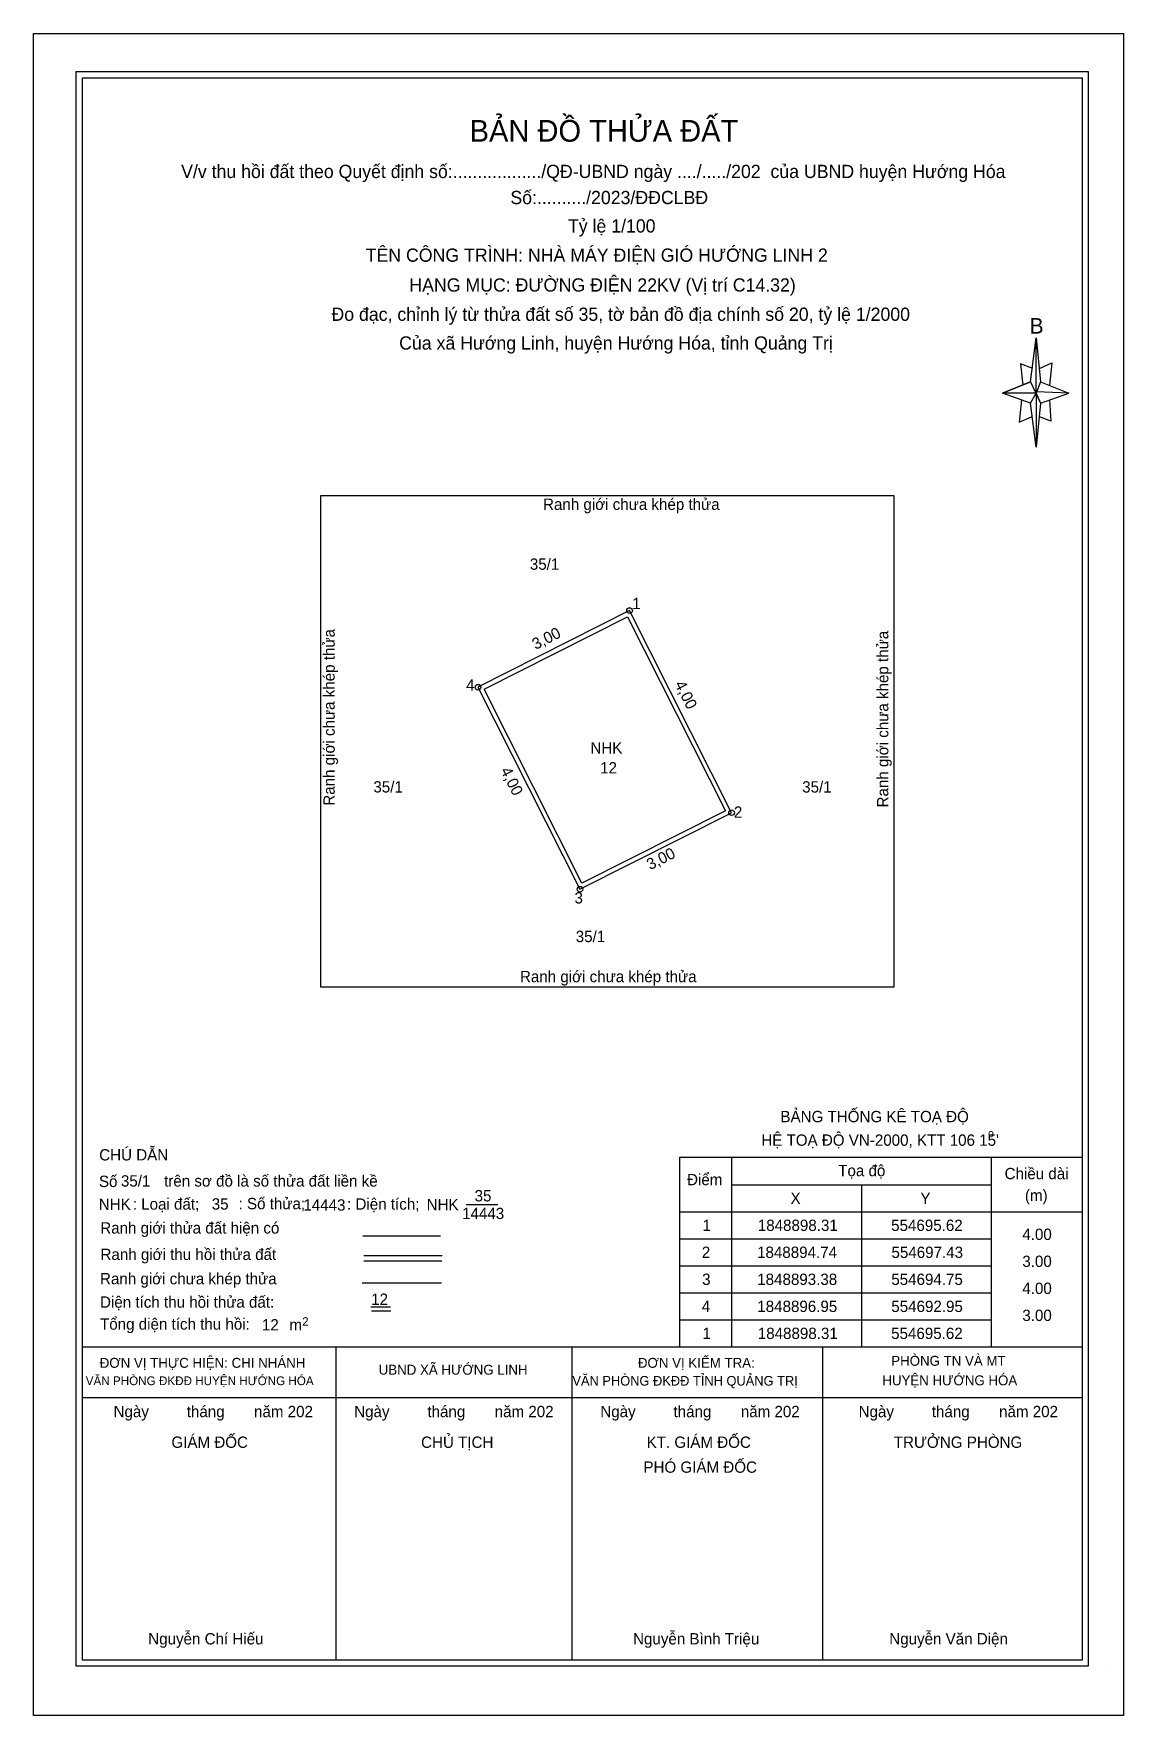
# Model space of a CAD drawing. Extents: x 554477 to 556972, y 1848154 to 1850269.
# Drawn here: x 554685.1 to 554704.35, y 1848878.79 to 1848908.5 of the extents above; entities that cross this region are included whole.
import ezdxf

# ---------------------------------------------------------------- set-up
doc = ezdxf.new("R2010")
doc.units = 0
for name, color, linetype in [('Level 10', 7, 'Continuous'), ('Level 13', 7, 'Continuous'), ('Level 16', 7, 'Continuous'), ('Level 18', 7, 'Continuous'), ('Level 2', 7, 'Continuous'), ('Level 21', 7, 'Continuous'), ('Level 27', 7, 'Continuous'), ('Level 5', 7, 'Continuous'), ('Level 55', 7, 'Continuous'), ('Level 56', 7, 'Continuous'), ('Level 6', 7, 'Continuous'), ('Level 67', 7, 'Continuous'), ('Level 68', 7, 'Continuous'), ('Level 73', 7, 'Continuous')]:
    doc.layers.add(name, color=color, linetype=linetype)

msp = doc.modelspace()

# ---------------------------------------------------------------- texts
at = {"layer": 'Level 13'}
for s, p in [('NHK', (554692.04, 1848887.713)), ('35', (554692.888, 1848887.869)), ('14443', (554692.667, 1848887.557))]:
    msp.add_text(s, height=0.2, dxfattribs=at).set_placement(p)
at = {"layer": 'Level 18'}
msp.add_text('NHK', height=0.2, dxfattribs=at).set_placement((554694.933, 1848895.782))
at = {"layer": 'Level 21'}
for s, p in [('1', (554695.674, 1848898.334)), ('4', (554692.738, 1848896.892)), ('2', (554697.469, 1848894.647)), ('3', (554694.653, 1848893.132))]:
    msp.add_text(s, height=0.2, dxfattribs=at).set_placement(p)
at = {"layer": 'Level 27'}
for s, p in [('Điểm', (554696.642, 1848888.155)), ('Tọa độ', (554699.313, 1848888.314)), ('Chiều dài', (554702.253, 1848888.261)), ('(m)', (554702.612, 1848887.877)), ('X', (554698.47, 1848887.824)), ('Y', (554700.765, 1848887.824)), ('1', (554696.914, 1848887.347)), ('1848898.31', (554697.892, 1848887.347)), ('554695.62', (554700.248, 1848887.347)), ('4.00', (554702.566, 1848887.188)), ('2', (554696.902, 1848886.87)), ('1848894.74', (554697.879, 1848886.87)), ('554697.43', (554700.254, 1848886.87)), ('3.00', (554702.566, 1848886.711)), ('3', (554696.908, 1848886.393)), ('1848893.38', (554697.882, 1848886.393)), ('554694.75', (554700.251, 1848886.393)), ('4.00', (554702.566, 1848886.234)), ('4', (554696.901, 1848885.915)), ('1848896.95', (554697.883, 1848885.915)), ('554692.95', (554700.251, 1848885.915)), ('3.00', (554702.566, 1848885.756)), ('1', (554696.914, 1848885.438)), ('1848898.31', (554697.892, 1848885.438)), ('554695.62', (554700.248, 1848885.438))]:
    msp.add_text(s, height=0.2, dxfattribs=at).set_placement(p)
at = {"layer": 'Level 5'}
for s, rotation, p in [('3,00', 26.7931, (554693.966, 1848897.611)), ('4,00', 296.7937, (554696.418, 1848897.008)), ('4,00', 296.7937, (554693.341, 1848895.482)), ('3,00', 26.7931, (554695.99, 1848893.719))]:
    msp.add_text(s, height=0.2, rotation=rotation, dxfattribs=at).set_placement(p)
msp.add_text('12', height=0.2, dxfattribs=at).set_placement((554695.106, 1848895.43))
at = {"layer": 'Level 55'}
msp.add_text('Ranh giới chưa khép thửa', height=0.2, rotation=90, dxfattribs=at).set_placement((554690.416, 1848894.86))
at = {"layer": 'Level 56'}
for p in [(554694.097, 1848900.086), (554693.689, 1848891.742)]:
    msp.add_text('Ranh giới chưa khép thửa', height=0.2, dxfattribs=at).set_placement(p)
msp.add_text('Ranh giới chưa khép thửa', height=0.2, rotation=90, dxfattribs=at).set_placement((554700.199, 1848894.829))
at = {"layer": 'Level 6'}
msp.add_text('12', height=0.2, dxfattribs=at).set_placement((554695.106, 1848895.43))
at = {"layer": 'Level 67'}
for s, height, p in [('BẢN ĐỒ THỬA ĐẤT', 0.38401, (554692.8, 1848906.591)), ('V/v thu hồi đất theo Quyết định số:................../QĐ-UBND ngày ..../...../202  của UBND huyện Hướng Hóa', 0.233918, (554687.702, 1848905.949)), ('Số:........../2023/ĐĐCLBĐ', 0.23392, (554693.52, 1848905.488)), ('Tỷ lệ 1/100', 0.23392, (554694.537, 1848904.986)), ('TÊN CÔNG TRÌNH: NHÀ MÁY ĐIỆN GIÓ HƯỚNG LINH 2', 0.23392, (554690.963, 1848904.47)), ('HẠNG MỤC: ĐƯỜNG ĐIỆN 22KV (Vị trí C14.32)', 0.23392, (554691.735, 1848903.943)), ('Đo đạc, chỉnh lý từ thửa đất số 35, tờ bản đồ địa chính số 20, tỷ lệ 1/2000', 0.23392, (554690.358, 1848903.426)), ('B', 0.274, (554702.697, 1848903.201)), ('Của xã Hướng Linh, huyện Hướng Hóa, tỉnh Quảng Trị', 0.23392, (554691.555, 1848902.918)), ('BẢNG THỐNG KÊ TOẠ ĐỘ', 0.2, (554698.292, 1848889.268)), ("HỆ TOẠ ĐỘ VN-2000, KTT 106 15'", 0.2, (554697.954, 1848888.852)), ('o', 0.139, (554701.96, 1848889.004)), ('CHÚ DẪN', 0.2, (554686.255, 1848888.592)), ('Ranh giới thửa đất hiện có', 0.2, (554686.273, 1848887.301)), ('Ranh giới thu hồi thửa đất', 0.2, (554686.277, 1848886.834)), ('Ranh giới chưa khép thửa', 0.2, (554686.269, 1848886.404)), ('Diện tích thu hồi thửa đất:', 0.2, (554686.269, 1848885.991)), ('Tổng diện tích thu hồi:', 0.2, (554686.269, 1848885.603)), ('ĐƠN VỊ THỰC HIỆN: CHI NHÁNH', 0.17544, (554686.263, 1848884.929)), ('ĐƠN VỊ KIỂM TRA:', 0.17544, (554695.773, 1848884.929)), ('PHÒNG TN VÀ MT', 0.17544, (554700.25, 1848884.965)), ('VĂN PHÒNG ĐKĐĐ HUYỆN HƯỚNG HÓA', 0.15409, (554686.016, 1848884.623)), ('UBND XÃ HƯỚNG LINH', 0.17544, (554691.193, 1848884.808)), ('VĂN PHÒNG ĐKĐĐ TỈNH QUẢNG TRỊ', 0.16963, (554694.616, 1848884.615)), ('HUYỆN HƯỚNG HÓA', 0.17544, (554700.093, 1848884.62)), ('Ngày         tháng       năm 202', 0.2, (554686.508, 1848884.057)), ('Ngày         tháng       năm 202', 0.2, (554690.76, 1848884.057)), ('Ngày         tháng       năm 202', 0.2, (554695.109, 1848884.057)), ('Ngày         tháng       năm 202', 0.2, (554699.673, 1848884.057)), ('GIÁM ĐỐC', 0.2, (554687.531, 1848883.515)), (' CHỦ TỊCH', 0.2, (554691.868, 1848883.515)), ('KT. GIÁM ĐỐC', 0.2, (554695.927, 1848883.515)), ('TRƯỞNG PHÒNG', 0.2, (554700.295, 1848883.515)), ('PHÓ GIÁM ĐỐC', 0.2, (554695.871, 1848883.075)), ('Nguyễn Chí Hiếu', 0.2, (554687.121, 1848880.042)), ('Nguyễn Bình Triệu', 0.2, (554695.688, 1848880.042)), ('Nguyễn Văn Diện', 0.2, (554700.215, 1848880.042))]:
    msp.add_text(s, height=height, dxfattribs=at).set_placement(p)
at = {"layer": 'Level 68'}
for s, height, p in [('Số ', 0.2, (554686.25, 1848888.123)), ('35/1', 0.2, (554686.638, 1848888.131)), ('trên sơ đồ là số thửa đất liền kề', 0.2, (554687.401, 1848888.131)), ('NHK', 0.2, (554686.246, 1848887.72)), (': Loại đất;', 0.2, (554686.848, 1848887.723)), ('35', 0.2, (554688.243, 1848887.724)), (': Số thửa; ', 0.2, (554688.717, 1848887.731)), ('14443', 0.2, (554689.862, 1848887.706)), (' : Diện tích;', 0.2, (554690.56, 1848887.723)), ('12', 0.2, (554691.06, 1848886.041)), ('12', 0.2, (554689.13, 1848885.589)), ('m', 0.2, (554689.615, 1848885.589)), ('2', 0.15, (554689.842, 1848885.673))]:
    msp.add_text(s, height=height, dxfattribs=at).set_placement(p)
at = {"layer": 'Level 73'}
for p in [(554693.864, 1848899.028), (554691.099, 1848895.093), (554698.676, 1848895.092), (554694.675, 1848892.45)]:
    msp.add_text('35/1', height=0.2, dxfattribs=at).set_placement(p)

# ---------------------------------------------------------------- linework, layer by layer
at = {"layer": 'Level 10'}
msp.add_lwpolyline([(554697.428, 1848894.736), (554695.625, 1848898.307), (554692.947, 1848896.954), (554694.75, 1848893.384), (554697.428, 1848894.736)], dxfattribs=at)
at = {"layer": 'Level 13'}
msp.add_lwpolyline([(554692.738, 1848887.813), (554693.296, 1848887.813)], dxfattribs=at)
at = {"layer": 'Level 16'}
msp.add_line((554690.933, 1848886.915), (554692.316, 1848886.915), dxfattribs=at)
for points in [[(554700.293, 1848900.343), (554700.293, 1848891.652), (554690.168, 1848891.652), (554690.168, 1848900.343), (554700.293, 1848900.343)], [(554697.32, 1848894.772), (554694.785, 1848893.491), (554693.054, 1848896.919), (554695.589, 1848898.199), (554697.32, 1848894.772)], [(554692.303, 1848886.427), (554690.899, 1848886.427)]]:
    msp.add_lwpolyline(points, dxfattribs=at)
at = {"layer": 'Level 2'}
msp.add_lwpolyline([(554685.096, 1848908.5), (554704.351, 1848908.5), (554704.351, 1848878.789), (554685.096, 1848878.789)], close=True, dxfattribs=at)
at = {"layer": 'Level 21'}
for centre in [(554695.625, 1848898.307), (554692.947, 1848896.954), (554697.428, 1848894.736), (554697.428, 1848894.736), (554694.75, 1848893.384)]:
    msp.add_circle(centre, 0.05, dxfattribs=at)
at = {"layer": 'Level 27'}
for p, q in [((554703.622, 1848889.155), (554703.622, 1848885.3)), ((554703.622, 1848889.155), (554703.622, 1848885.3)), ((554696.511, 1848888.652), (554703.622, 1848888.652)), ((554696.511, 1848888.652), (554696.511, 1848885.3)), ((554697.428, 1848888.652), (554697.428, 1848885.3)), ((554702.016, 1848888.652), (554702.016, 1848885.3)), ((554697.428, 1848888.162), (554702.016, 1848888.162)), ((554699.722, 1848888.162), (554699.722, 1848885.3)), ((554696.511, 1848887.685), (554703.622, 1848887.685)), ((554696.511, 1848887.208), (554702.016, 1848887.208)), ((554696.511, 1848886.731), (554702.016, 1848886.731)), ((554696.511, 1848886.254), (554702.016, 1848886.254)), ((554696.511, 1848885.777), (554702.016, 1848885.777)), ((554696.511, 1848885.3), (554703.622, 1848885.3)), ((554696.511, 1848885.3), (554703.622, 1848885.3))]:
    msp.add_line(p, q, dxfattribs=at)
at = {"layer": 'Level 67'}
for p, q in [((554702.712, 1848902.349), (554702.811, 1848903.124)), ((554702.751, 1848902.587), (554702.533, 1848902.667)), ((554702.533, 1848902.667), (554702.573, 1848902.289)), ((554702.871, 1848902.587), (554703.089, 1848902.687)), ((554703.089, 1848902.687), (554703.049, 1848902.289)), ((554702.712, 1848902.349), (554702.215, 1848902.15)), ((554702.215, 1848902.15), (554702.712, 1848902.349)), ((554702.811, 1848902.15), (554702.712, 1848902.349)), ((554702.712, 1848902.349), (554702.89, 1848901.971)), ((554702.89, 1848902.349), (554703.387, 1848902.15)), ((554702.712, 1848901.971), (554702.215, 1848902.15)), ((554702.811, 1848902.15), (554702.215, 1848902.15)), ((554703.387, 1848902.15), (554702.811, 1848902.17)), ((554702.811, 1848902.17), (554702.811, 1848902.15)), ((554702.811, 1848902.15), (554702.89, 1848901.971)), ((554702.89, 1848901.971), (554703.387, 1848902.15)), ((554702.89, 1848901.971), (554703.387, 1848902.15)), ((554702.553, 1848902.031), (554702.513, 1848901.634)), ((554702.89, 1848901.971), (554702.811, 1848901.196)), ((554703.049, 1848902.031), (554703.069, 1848901.653)), ((554702.513, 1848901.634), (554702.731, 1848901.733)), ((554703.069, 1848901.653), (554702.871, 1848901.733)), ((554690.912, 1848887.263), (554692.287, 1848887.263)), ((554690.933, 1848886.822), (554692.308, 1848886.822)), ((554691.054, 1848886.007), (554691.403, 1848886.007)), ((554691.063, 1848885.937), (554691.405, 1848885.937)), ((554685.958, 1848885.3), (554703.622, 1848885.3)), ((554690.442, 1848879.772), (554690.442, 1848885.3)), ((554694.61, 1848879.772), (554694.61, 1848885.3)), ((554699.039, 1848879.772), (554699.039, 1848885.3)), ((554685.958, 1848884.407), (554703.622, 1848884.407)), ((554704.108, 1848879.557), (554704.108, 1848879.557)), ((554704.108, 1848879.557), (554704.108, 1848879.557)), ((554704.108, 1848879.557), (554704.108, 1848879.557))]:
    msp.add_line(p, q, dxfattribs=at)
for points in [[(554685.85, 1848907.829), (554703.731, 1848907.829), (554703.731, 1848879.656), (554685.85, 1848879.656)], [(554685.958, 1848907.72), (554703.622, 1848907.72), (554703.622, 1848879.765), (554685.958, 1848879.765)], [(554702.811, 1848903.124), (554702.89, 1848902.349), (554702.811, 1848902.15)], [(554702.811, 1848902.15), (554702.811, 1848901.196), (554702.712, 1848901.971)]]:
    msp.add_lwpolyline(points, close=True, dxfattribs=at)

msp.set_redraw_order([(e.dxf.handle, doc.entitydb.next_handle()) for e in msp.query("TEXT MTEXT ATTDEF DIMENSION ARC_DIMENSION")])  # texts and dimensions are drawn at this point

doc.saveas('drawing.dxf')
